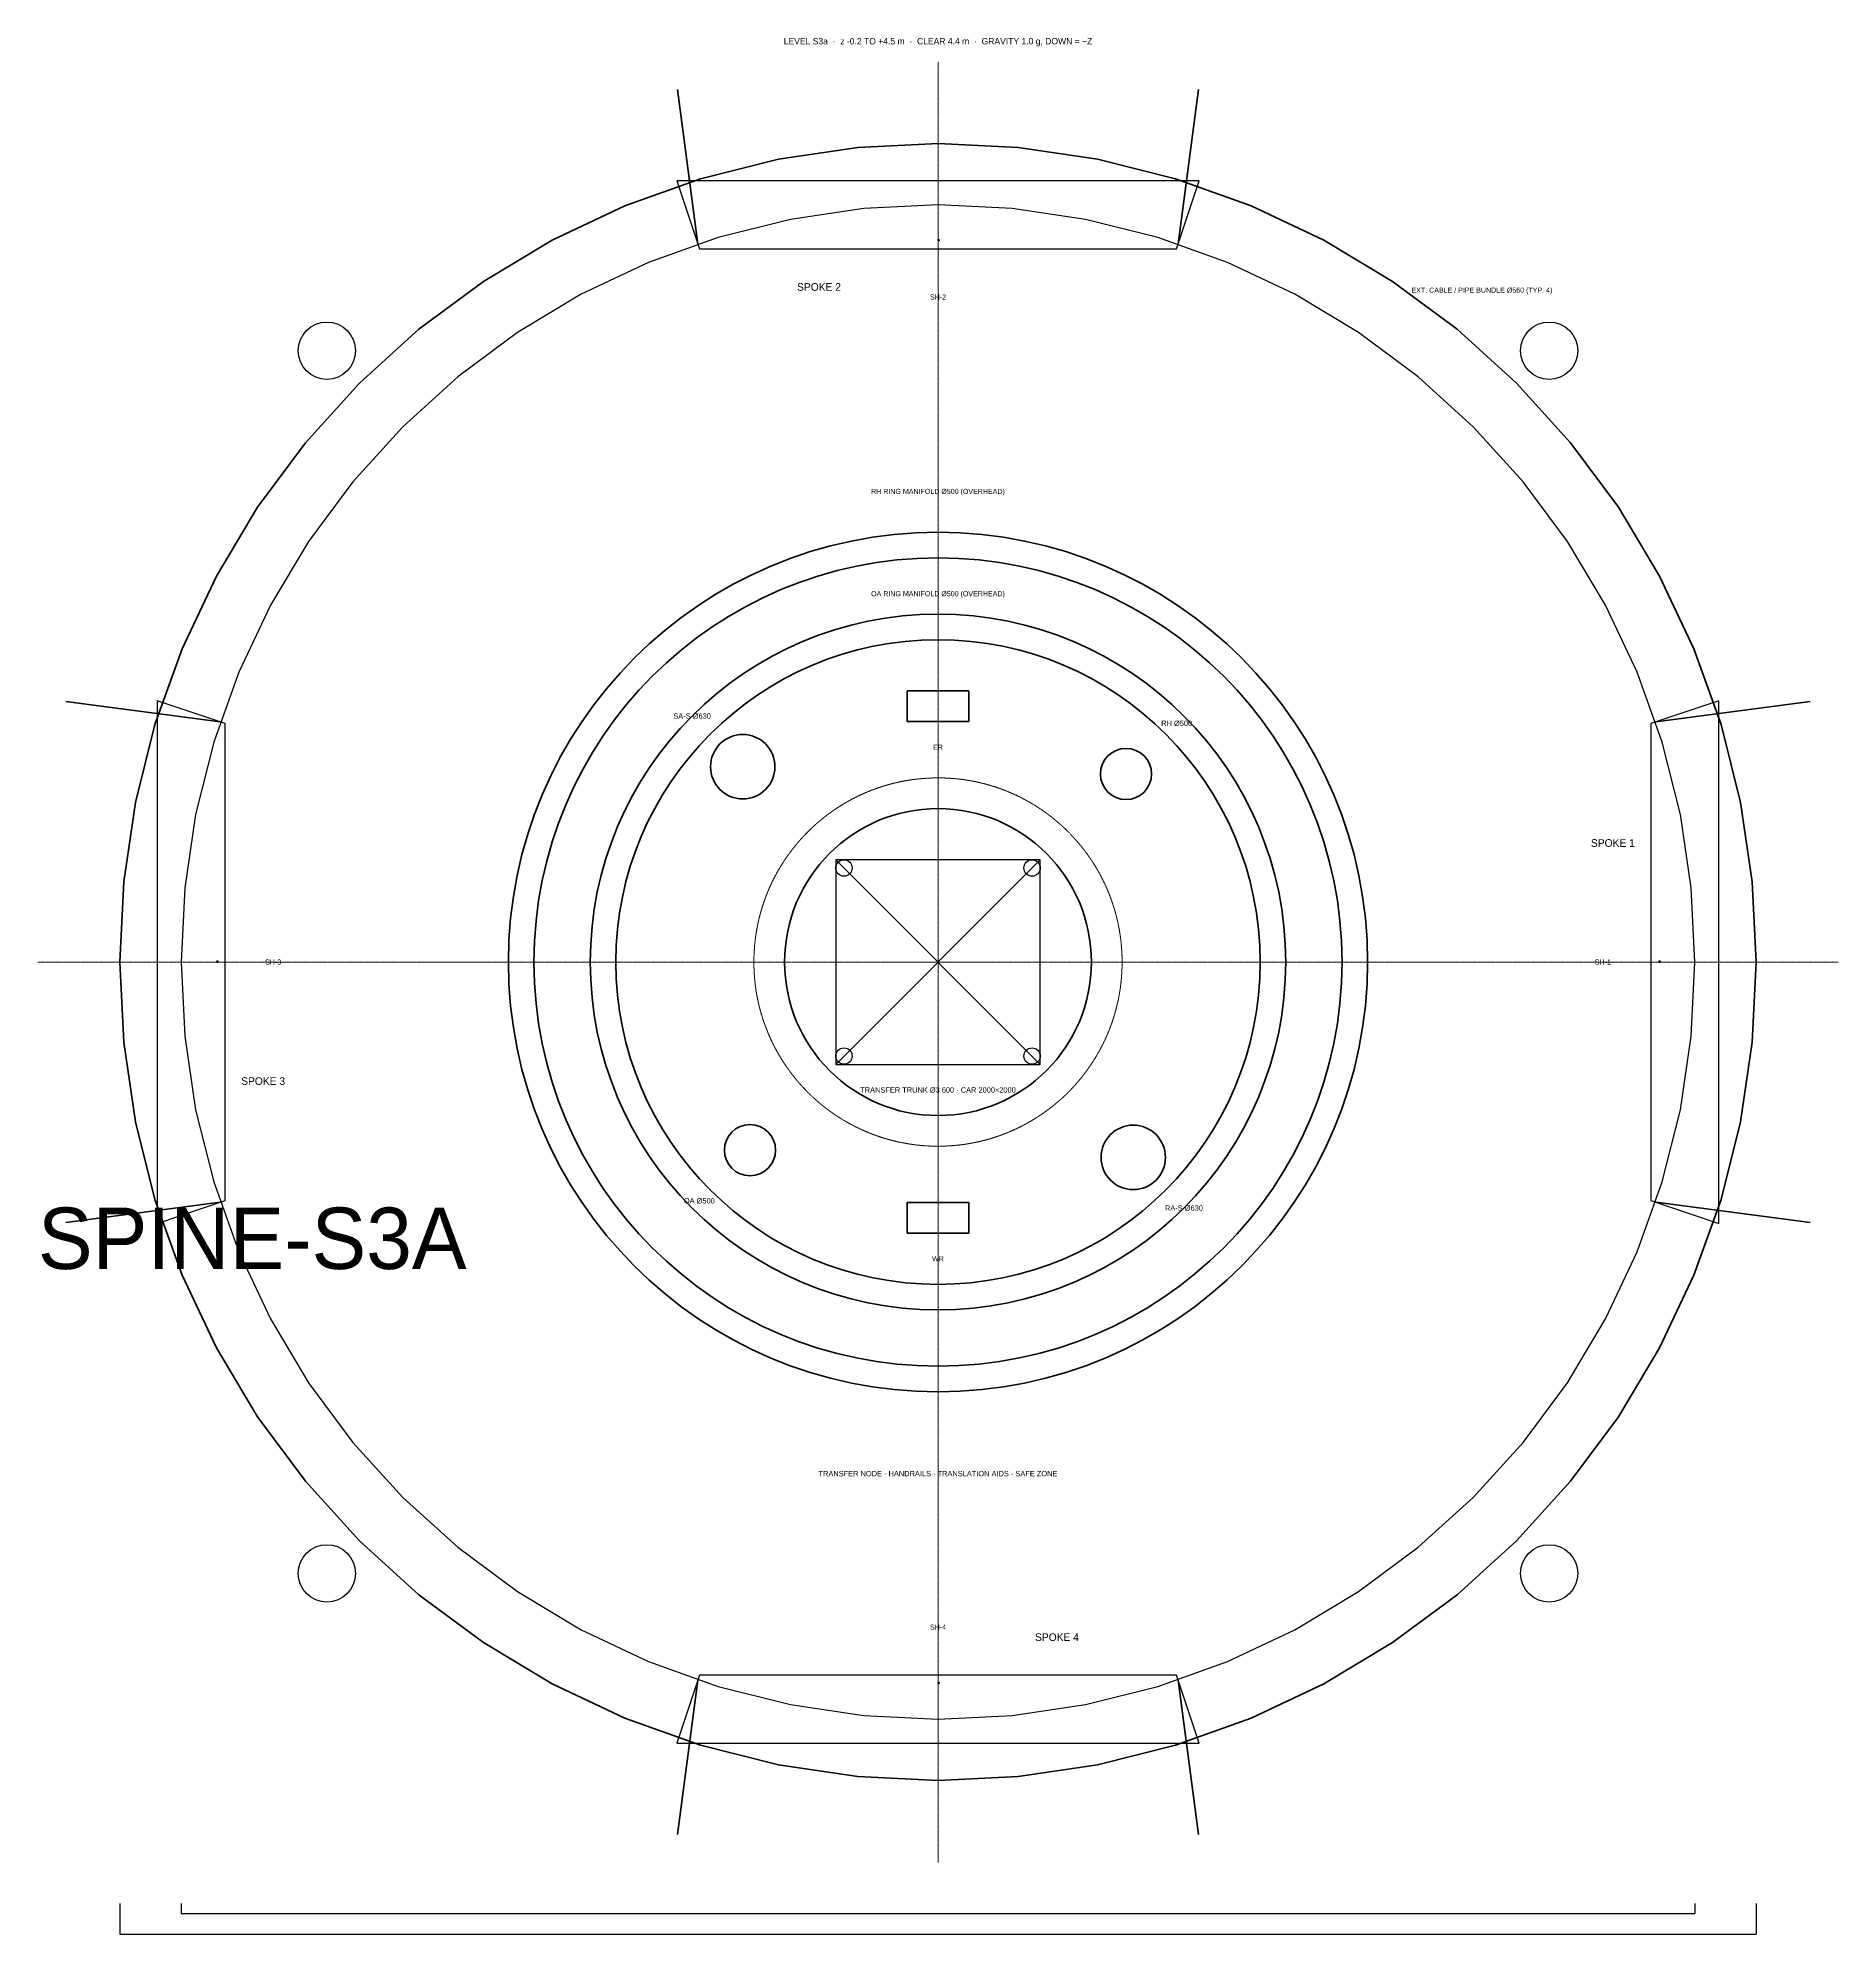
# Model space of a CAD drawing. Header units: millimetres. Extents: x 0 to 221000, y -9500 to 9035.
# Drawn here: x 90400 to 108000, y -9500 to 9032 of the extents above; entities that cross this region are included whole.
import ezdxf
from ezdxf.enums import TextEntityAlignment as Align

# ---------------------------------------------------------------- set-up
doc = ezdxf.new("R2010")
doc.units = ezdxf.units.MM
doc.linetypes.add('CENTER', pattern=[5.08, 3.175, -0.635, 0.635, -0.635])
doc.linetypes.add('DASHED', pattern=[1.524, 1.27, -0.254])
for name, color, linetype, lineweight in [('A-ANNO-DIMS', 2, 'CONTINUOUS', 18), ('A-ANNO-NOTE', 7, 'CONTINUOUS', 18), ('A-ANNO-TEXT', 7, 'CONTINUOUS', 25), ('A-DOOR-PRES', 1, 'CONTINUOUS', 35), ('A-EQPM', 30, 'CONTINUOUS', 25), ('A-GRID', 9, 'CENTER', 18), ('A-HIDN', 8, 'DASHED', 18), ('A-POCHE', 7, 'CONTINUOUS', 50), ('A-WALL-PRHU', 7, 'CONTINUOUS', 70), ('A-WALL-SHFT', 7, 'CONTINUOUS', 35), ('M-ANNO-TEXT', 7, 'CONTINUOUS', 25), ('M-DUCT-OAIR', 3, 'CONTINUOUS', 35), ('M-DUCT-RETN', 30, 'CONTINUOUS', 35), ('M-DUCT-SUPP', 5, 'CONTINUOUS', 35)]:
    doc.layers.add(name, color=color, linetype=linetype, lineweight=lineweight)
doc.layers.add('A-VOID', color=7, linetype='CONTINUOUS')
doc.styles.add('OpenSansCondensed-Light', font='OpenSansCondensed-Light.ttf')
doc.dimstyles.new('EZDXF', dxfattribs={"dimtxt": 0.25, "dimasz": 0.175, "dimexe": 0.375, "dimexo": 0.125, "dimgap": 0.1, "dimtad": 1, "dimlfac": 100, "dimzin": 12, "dimdsep": 46, "dimtxsty": 'OpenSansCondensed-Light', "dimblk": 'ARCHTICK', "dimcen": 2.5, "dimazin": 3, "dimtfac": 0.5, "dimtmove": 2, "dimatfit": 3})

# ---------------------------------------------------------------- blocks, each defined once
blk = doc.blocks.new('_ARCHTICK')
at = {"color": 0, "linetype": 'BYBLOCK', "const_width": 0.15}
blk.add_lwpolyline([(-0.5, -0.5), (0.5, 0.5)], dxfattribs=at)

msp = doc.modelspace()

# ---------------------------------------------------------------- linework, layer by layer
at = {"layer": 'A-DOOR-PRES'}
for points in [[(99200, 7050), (99210, 7050), (99210, 7060), (99200, 7060)], [(92150, 0), (92160, 0), (92160, 10), (92150, 10)], [(106250, 0), (106260, 0), (106260, 10), (106250, 10)], [(99200, -7050), (99210, -7050), (99210, -7040), (99200, -7040)]]:
    msp.add_lwpolyline(points, close=True, dxfattribs=at)
at = {"layer": 'A-EQPM'}
for p, q in [((98200, -1000), (100200, 1000)), ((98200, 1000), (100200, -1000))]:
    msp.add_line(p, q, dxfattribs=at)
msp.add_lwpolyline([(98200, -1000), (100200, -1000), (100200, 1000), (98200, 1000)], close=True, dxfattribs=at)
for centre, radius in [((93224.9477, 5975.0523), 280), ((105175.0523, 5975.0523), 280), ((98280.76118, 919.23882), 80), ((100119.23882, 919.23882), 80), ((98280.76118, -919.23882), 80), ((100119.23882, -919.23882), 80), ((93224.9477, -5975.0523), 280), ((105175.0523, -5975.0523), 280)]:
    msp.add_circle(centre, radius, dxfattribs=at)
at = {"layer": 'A-GRID'}
for q in [(99200, 8800), (90400, 0), (108000, 0), (99200, -8800)]:
    msp.add_line((99200, 0), q, dxfattribs=at)
at = {"layer": 'A-HIDN'}
msp.add_circle((99200, 0), 1800, dxfattribs=at)
at = {"layer": 'A-POCHE'}
msp.add_lwpolyline([(107200, 0), (107161.47781, 784.13712), (107046.28224, 1560.72258), (106855.52269, 2322.27742), (106591.03626, 3061.46746), (106255.37011, 3771.17389), (105851.7569, 4444.56186), (105384.08363, 5075.14627), (104856.85425, 5656.85425), (104275.14627, 6184.08363), (103644.56186, 6651.7569), (102971.17389, 7055.37011), (102261.46746, 7391.03626), (101522.27742, 7655.52269), (100760.72258, 7846.28224), (99984.13712, 7961.47781), (99200, 8000), (98415.86288, 7961.47781), (97639.27742, 7846.28224), (96877.72258, 7655.52269), (96138.53254, 7391.03626), (95428.82611, 7055.37011), (94755.43814, 6651.7569), (94124.85373, 6184.08363), (93543.14575, 5656.85425), (93015.91637, 5075.14627), (92548.2431, 4444.56186), (92144.62989, 3771.17389), (91808.96374, 3061.46746), (91544.47731, 2322.27742), (91353.71776, 1560.72258), (91238.52219, 784.13712), (91200, 0), (91238.52219, -784.13712), (91353.71776, -1560.72258), (91544.47731, -2322.27742), (91808.96374, -3061.46746), (92144.62989, -3771.17389), (92548.2431, -4444.56186), (93015.91637, -5075.14627), (93543.14575, -5656.85425), (94124.85373, -6184.08363), (94755.43814, -6651.7569), (95428.82611, -7055.37011), (96138.53254, -7391.03626), (96877.72258, -7655.52269), (97639.27742, -7846.28224), (98415.86288, -7961.47781), (99200, -8000), (99984.13712, -7961.47781), (100760.72258, -7846.28224), (101522.27742, -7655.52269), (102261.46746, -7391.03626), (102971.17389, -7055.37011), (103644.56186, -6651.7569), (104275.14627, -6184.08363), (104856.85425, -5656.85425), (105384.08363, -5075.14627), (105851.7569, -4444.56186), (106255.37011, -3771.17389), (106591.03626, -3061.46746), (106855.52269, -2322.27742), (107046.28224, -1560.72258), (107161.47781, -784.13712)], close=True, dxfattribs=at)
at = {"layer": 'A-VOID'}
for points in [[(101532.18922, 6970.17887), (101754.30248, 7634.00542), (96645.69752, 7634.00542), (96867.81078, 6970.17887)], [(106600, 0), (106564.36698, 725.32684), (106457.81107, 1443.66838), (106281.35848, 2148.10661), (106036.70854, 2831.8574), (105726.21736, 3488.33585), (105352.87513, 4111.21972), (104920.27735, 4694.5103), (104432.59018, 5232.59018), (103894.5103, 5720.27735), (103311.21972, 6152.87513), (102688.33585, 6526.21736), (102031.8574, 6836.70854), (101348.10661, 7081.35848), (100643.66838, 7257.81107), (99925.32684, 7364.36698), (99200, 7400), (98474.67316, 7364.36698), (97756.33162, 7257.81107), (97051.89339, 7081.35848), (96368.1426, 6836.70854), (95711.66415, 6526.21736), (95088.78028, 6152.87513), (94505.4897, 5720.27735), (93967.40982, 5232.59018), (93479.72265, 4694.5103), (93047.12487, 4111.21972), (92673.78264, 3488.33585), (92363.29146, 2831.8574), (92118.64152, 2148.10661), (91942.18893, 1443.66838), (91835.63302, 725.32684), (91800, 0), (91835.63302, -725.32684), (91942.18893, -1443.66838), (92118.64152, -2148.10661), (92363.29146, -2831.8574), (92673.78264, -3488.33585), (93047.12487, -4111.21972), (93479.72265, -4694.5103), (93967.40982, -5232.59018), (94505.4897, -5720.27735), (95088.78028, -6152.87513), (95711.66415, -6526.21736), (96368.1426, -6836.70854), (97051.89339, -7081.35848), (97756.33162, -7257.81107), (98474.67316, -7364.36698), (99200, -7400), (99925.32684, -7364.36698), (100643.66838, -7257.81107), (101348.10661, -7081.35848), (102031.8574, -6836.70854), (102688.33585, -6526.21736), (103311.21972, -6152.87513), (103894.5103, -5720.27735), (104432.59018, -5232.59018), (104920.27735, -4694.5103), (105352.87513, -4111.21972), (105726.21736, -3488.33585), (106036.70854, -2831.8574), (106281.35848, -2148.10661), (106457.81107, -1443.66838), (106564.36698, -725.32684)], [(92229.82113, 2332.18922), (91565.99458, 2554.30248), (91565.99458, -2554.30248), (92229.82113, -2332.18922)], [(106170.17887, -2332.18922), (106834.00542, -2554.30248), (106834.00542, 2554.30248), (106170.17887, 2332.18922)], [(96867.81078, -6970.17887), (96645.69752, -7634.00542), (101754.30248, -7634.00542), (101532.18922, -6970.17887)]]:
    msp.add_lwpolyline(points, close=True, dxfattribs=at)
at = {"layer": 'A-WALL-PRHU'}
for p, q in [((96851.94554, 7017.59505), (96653.02513, 8527.77339)), ((101548.05446, 7017.59505), (101746.97487, 8527.77339)), ((92182.40495, 2348.05446), (90672.22661, 2546.97487)), ((106217.59505, 2348.05446), (107727.77339, 2546.97487)), ((92182.40495, -2348.05446), (90672.22661, -2546.97487)), ((106217.59505, -2348.05446), (107727.77339, -2546.97487)), ((96851.94554, -7017.59505), (96653.02513, -8527.77339)), ((101548.05446, -7017.59505), (101746.97487, -8527.77339))]:
    msp.add_line(p, q, dxfattribs=at)
at = {"layer": 'A-WALL-SHFT'}
for points in [[(98900, 2350), (99500, 2350), (99500, 2650), (98900, 2650)], [(98900, -2650), (99500, -2650), (99500, -2350), (98900, -2350)]]:
    msp.add_lwpolyline(points, close=True, dxfattribs=at)
msp.add_circle((99200, 0), 1500, dxfattribs=at)
at = {"layer": 'M-DUCT-OAIR'}
for centre, radius in [((99200, 0), 3400), ((99200, 0), 3150), ((97361.52237, -1838.47763), 250)]:
    msp.add_circle(centre, radius, dxfattribs=at)
at = {"layer": 'M-DUCT-RETN'}
for centre, radius in [((99200, 0), 4200), ((99200, 0), 3950), ((101038.47763, 1838.47763), 250), ((101109.18831, -1909.18831), 315)]:
    msp.add_circle(centre, radius, dxfattribs=at)
at = {"layer": 'M-DUCT-SUPP'}
msp.add_circle((97290.81169, 1909.18831), 315, dxfattribs=at)

# ---------------------------------------------------------------- texts
at = {"layer": 'A-ANNO-NOTE'}
for s, height, p in [('LEVEL S3a  ·  z -0.2 TO +4.5 m  ·  CLEAR 4.4 m  ·  GRAVITY 1.0 g, DOWN = −Z', 62.5, (99200, 9000)), ('SH-2', 50, (99200, 6500)), ('EXT. CABLE / PIPE BUNDLE Ø560 (TYP. 4)', 50, (104517.7573, 6566.88337)), ('ER', 50, (99200, 2100)), ('SH-3', 50, (92700, 0)), ('SH-1', 50, (105700, 0)), ('TRANSFER TRUNK Ø3 600 · CAR 2000×2000', 52.5, (99200, -1250)), ('WR', 50, (99200, -2900)), ('TRANSFER NODE · HANDRAILS · TRANSLATION AIDS · SAFE ZONE', 52.5, (99200, -5000)), ('SH-4', 50, (99200, -6500))]:
    msp.add_text(s, height=height, dxfattribs=at).set_placement(p, align=Align.MIDDLE_CENTER)
at = {"layer": 'A-ANNO-TEXT'}
for s, p in [('SPOKE 2', (98036.55721, 6598.21195)), ('SPOKE 1', (105798.21195, 1163.44279)), ('SPOKE 3', (92601.78805, -1163.44279)), ('SPOKE 4', (100363.44279, -6598.21195))]:
    msp.add_text(s, height=75, dxfattribs=at).set_placement(p, align=Align.MIDDLE_CENTER)
msp.add_text('SPINE-S3A', height=600, dxfattribs=at).set_placement((90400, -3000))
at = {"layer": 'M-ANNO-TEXT'}
for s, height, p in [('RH RING MANIFOLD Ø500 (OVERHEAD)', 50, (99200, 4600)), ('OA RING MANIFOLD Ø500 (OVERHEAD)', 50, (99200, 3600)), ('SA-S Ø630', 52.5, (96795.83694, 2404.16306)), ('RH Ø500', 52.5, (101533.45238, 2333.45238)), ('OA Ø500', 52.5, (96866.54762, -2333.45238)), ('RA-S Ø630', 52.5, (101604.16306, -2404.16306))]:
    msp.add_text(s, height=height, dxfattribs=at).set_placement(p, align=Align.MIDDLE_CENTER)

# ---------------------------------------------------------------- dimensions: what is measured, and where the dimension line sits
at = {"layer": 'A-ANNO-DIMS'}
for base, p1, p2 in [((91200, -9500), (91200, -9200), (107200, -9200)), ((91800, -9300), (91800, -9200), (106600, -9200))]:
    msp.add_linear_dim(base=base, p1=p1, p2=p2, dimstyle='EZDXF', dxfattribs=at).render()

doc.saveas('drawing.dxf')
